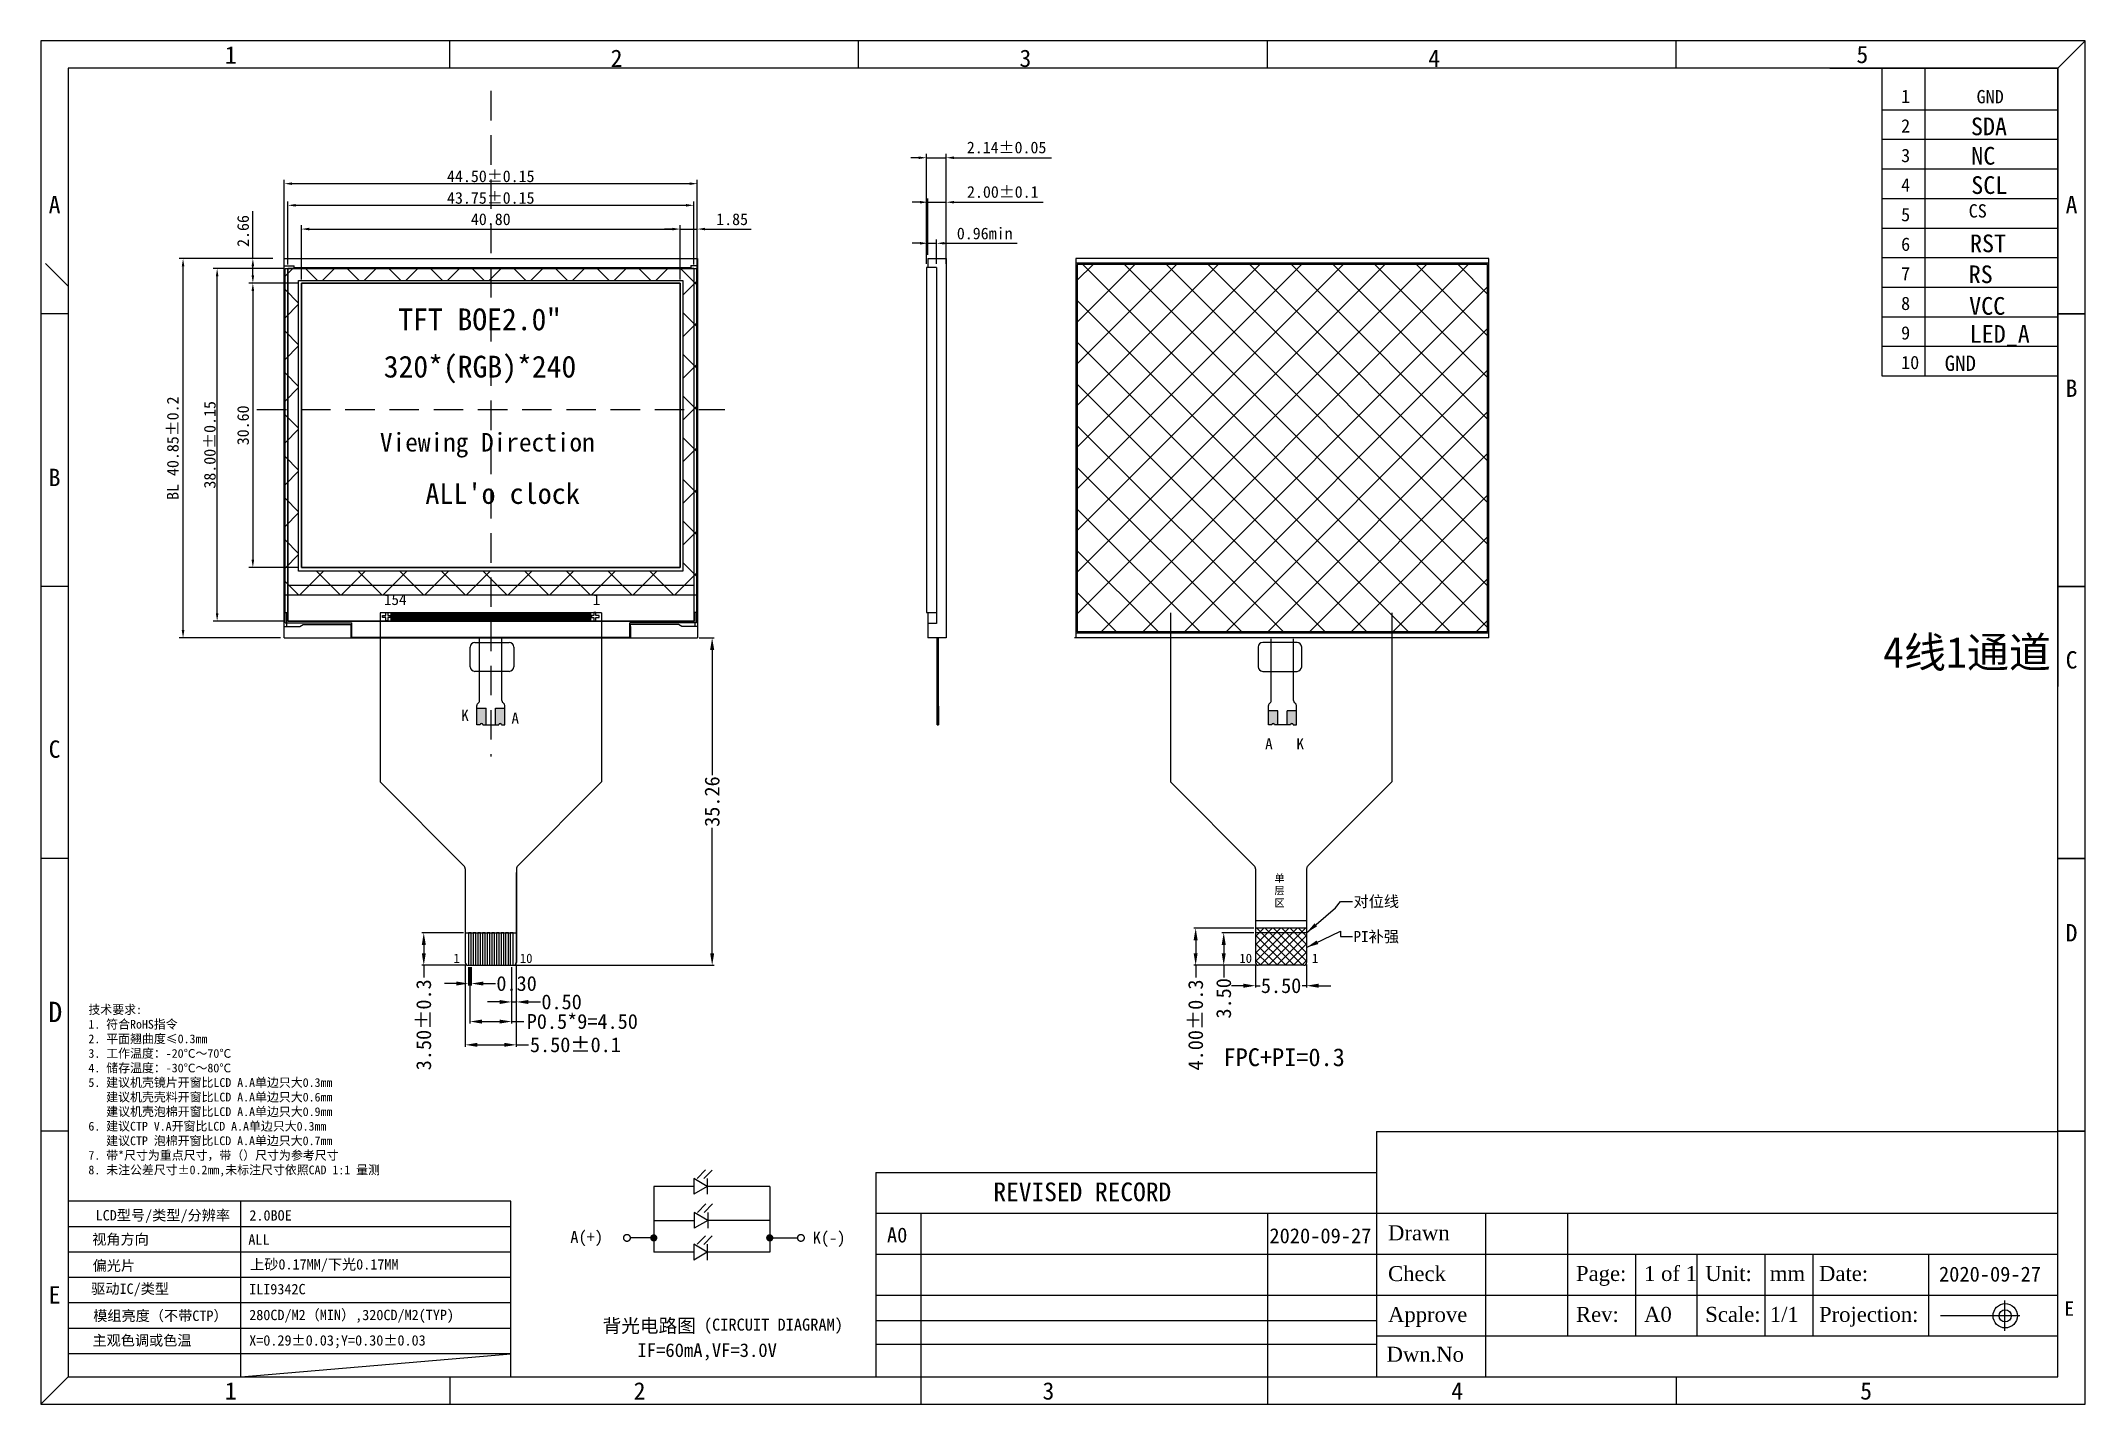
# Model space of a CAD drawing. Header units: millimetres. Extents: x 2493 to 3431, y 522 to 752.
# Drawn here: x 2854.1 to 3074.3, y 568.6 to 715.4 of the extents above; entities that cross this region are included whole.
import ezdxf
from ezdxf.enums import TextEntityAlignment as Align
from ezdxf.lldxf.tags import DXFTag

# ---------------------------------------------------------------- set-up
doc = ezdxf.new("R2010")
doc.units = ezdxf.units.MM
doc.header["$PDMODE"] = 98
doc.linetypes.add('HIDDEN2', pattern=[4.7625, 3.175, -1.5875])
for name, color, linetype in [('1', 7, 'Continuous'), ('dim', 3, 'Continuous'), ('DIM1', 3, 'Continuous'), ('dimension', 3, 'Continuous'), ('fpc', 2, 'Continuous'), ('LCD', 6, 'Continuous'), ('图框', 7, 'Continuous'), ('接口定义', 7, 'Continuous')]:
    doc.layers.add(name, color=color, linetype=linetype)
doc.styles.get("Standard").update_dxf_attribs({"font": ''})
doc.styles.add('宋', font='')
doc.styles.add('宋体', font='')
doc.styles.add('宋体2.5', font='', dxfattribs={"height": 1.5})
doc.styles.add('宋体_txtstyle_2.00_0_0', font='', dxfattribs={"height": 2})
doc.styles.add('样式 1', font='')
doc.styles.get('Standard').set_extended_font_data('SimSun')
doc.styles.get('宋').set_extended_font_data('SimSun')
doc.styles.get('宋体').set_extended_font_data('SimSun')
doc.styles.get('宋体2.5').set_extended_font_data('NSimSun')
doc.styles.get('宋体_txtstyle_2.00_0_0').set_extended_font_data('宋体')
doc.styles.get('样式 1').set_extended_font_data('楷体_GB2312')
tags = doc.linetypes.add('CENTER2', pattern=[28.575, 19.05, -3.175, 3.175, -3.175]).pattern_tags.tags
tags[10:11] = [DXFTag(74, 4), DXFTag(75, 0), DXFTag(340, '0'), DXFTag(46, 1.0), DXFTag(50, 0.0), DXFTag(44, 0.0), DXFTag(45, 0.0)]
tags[8:9] = [DXFTag(74, 4), DXFTag(75, 0), DXFTag(340, '0'), DXFTag(46, 1.0), DXFTag(50, 0.0), DXFTag(44, 0.0), DXFTag(45, 0.0)]
tags[6:7] = [DXFTag(74, 4), DXFTag(75, 0), DXFTag(340, '0'), DXFTag(46, 1.0), DXFTag(50, 0.0), DXFTag(44, 0.0), DXFTag(45, 0.0)]
tags[4:5] = [DXFTag(74, 4), DXFTag(75, 0), DXFTag(340, '0'), DXFTag(46, 1.0), DXFTag(50, 0.0), DXFTag(44, 0.0), DXFTag(45, 0.0)]
doc.dimstyles.new('GGG', dxfattribs={"dimtxt": 1.6, "dimasz": 1.3, "dimexe": 0.2, "dimexo": 0.2, "dimgap": 0.1, "dimtad": 0, "dimzin": 1, "dimdsep": 46, "dimtxsty": 'Standard', "dimcen": 0, "dimclrd": 1, "dimclre": 1, "dimclrt": 4, "dimadec": 0, "dimazin": 0, "dimtfac": 1, "dimtmove": 0, "dimatfit": 3, "dimfxl": 1, "dimlwd": -1, "dimlwe": 5, "dimarcsym": 0})
doc.dimstyles.new('ISO-25$0', dxfattribs={"dimscale": 0.7, "dimtxt": 1.8, "dimasz": 1.2, "dimexe": 0.6, "dimexo": 0.6, "dimgap": 0.6, "dimtad": 1, "dimzin": 1, "dimdsep": 46, "dimtxsty": 'Standard', "dimcen": 0.5, "dimclrd": 256, "dimclre": 256, "dimclrt": 256, "dimadec": 0, "dimazin": 0, "dimtp": 1.2, "dimtm": 1.2, "dimtfac": 1, "dimtmove": 0, "dimatfit": 3, "dimfxl": 1, "dimtolj": 1, "dimarcsym": 0})
doc.dimstyles.get("Standard").update_dxf_attribs({"dimtxt": 0.18, "dimasz": 0.18, "dimexe": 0.18, "dimexo": 0.0625, "dimgap": 0.09, "dimtad": 0, "dimtih": 1, "dimtoh": 1, "dimdec": 4, "dimzin": 0, "dimdsep": 46, "dimtxsty": 'Standard', "dimcen": 0.09, "dimadec": 0, "dimazin": 0, "dimtfac": 1, "dimtdec": 4, "dimtofl": 0, "dimtmove": 0, "dimatfit": 0, "dimfxl": 1, "dimtolj": 1, "dimtzin": 0, "dimarcsym": 0})

msp = doc.modelspace()

# ---------------------------------------------------------------- texts
at = {"color": 4, "style": '宋体2.5'}
for s, height, p in [('LCD型号/类型/分辨率', 1.118143, (2867.1981, 588.3358, 0.0005)), ('视角方向', 1.11814, (2862.6448, 585.743)), ('偏光片', 1.11814, (2861.9188, 582.9209)), ('驱动IC/类型', 1.11814, (2863.6748, 580.4292)), ('模组亮度（不带CTP）', 1.118143, (2866.9402, 577.5128)), ('主观色调或色温', 1.11814, (2864.9532, 574.8637))]:
    msp.add_text(s, height=height, dxfattribs=at).set_placement(p, align=Align.CENTER)
at = {"color": 4, "lineweight": 15, "style": '宋体'}
for s, height, p in [('A(+)', 1.29559, (2911.0996, 585.9132)), ('K(-)', 1.29559, (2937.2129, 585.8242)), ('背光电路图', 1.47226, (2914.5804, 576.2624)), ('(CIRCUIT DIAGRAM)', 1.295586, (2925.487, 576.4716))]:
    msp.add_text(s, height=height, dxfattribs=at).set_placement(p)
at = {"color": 1, "lineweight": 20, "insert": (3052.5235, 651.183), "char_height": 3.316833, "width": 19.772734, "attachment_point": 1}
msp.add_mtext('{\\fSimSun|b0|i0|c134|p2;4线1通道}', dxfattribs=at)
at = {"color": 4, "lineweight": 15, "insert": (2918.334, 575.1055), "char_height": 1.472256, "width": 36.954255, "attachment_point": 1, "style": '宋体'}
msp.add_mtext('IF=60mA,VF=3.0V', dxfattribs=at)
at = {"color": 4, "style": '宋体2.5'}
for tag, p, s in [('2.0BOE', (2876.5229, 588.3244), '1'), ('ALL', (2876.4134, 585.7306), ''), ('上砂0.17MM/下光0.17MM', (2876.6025, 583.0533), ''), ('ILI9342C', (2876.4943, 580.3851), ''), ('280CD/M2（MIN）,320CD/M2(TYP)', (2876.5037, 577.6), ''), ('X=0.29%%P0.03;Y=0.30%%P0.03', (2876.5037, 574.8638), '')]:
    msp.add_attdef(tag, p, s, height=1.1181, dxfattribs=at)
at = {"layer": '1', "color": 4, "style": '宋体'}
for s, p in [('1', (3054.4655, 708.6895)), ('2', (3054.4655, 705.5047)), ('3', (3054.4655, 702.3198)), ('4', (3054.4655, 699.1349)), ('5', (3054.4655, 695.95)), ('6', (3054.4655, 692.7652)), ('7', (3054.4655, 689.5803)), ('8', (3054.4655, 686.3954)), ('9', (3054.4655, 683.2105)), ('10', (3054.4655, 680.0256))]:
    msp.add_text(s, height=1.4352, dxfattribs=at).set_placement(p)
at = {"layer": '1', "color": 4, "width": 8.515294, "attachment_point": 1, "style": '宋体'}
for s, insert, char_height in [('{\\Ftxt|c0;GND}', (3062.5978, 710.0875), 1.435202), ('CS', (3061.7444, 697.7858), 1.4352)]:
    msp.add_mtext(s, dxfattribs=dict(at, insert=insert, char_height=char_height))
at = {"layer": '1', "color": 4, "attachment_point": 1, "style": '宋体_txtstyle_2.00_0_0'}
for s, insert, char_height in [('SDA', (3061.9874, 707.1213), 1.90544), ('NC', (3062.0208, 703.9543), 1.90544), ('SCL', (3062.0208, 700.7982), 1.90544), ('RST', (3061.8836, 694.5205), 1.90544), ('RS', (3061.7464, 691.193), 1.90544), ('VCC', (3061.796, 687.7845), 1.90544), ('LED_A', (3061.8489, 684.767), 1.90544), ('GND', (3059.1574, 681.488), 1.65403)]:
    msp.add_mtext(s, dxfattribs=dict(at, insert=insert, char_height=char_height))
at = {"layer": 'dim', "lineweight": 0, "insert": (2859.1807, 611.5055), "char_height": 0.941021, "width": 40.541211, "attachment_point": 1, "style": '宋'}
msp.add_mtext('{\\C0;技术要求: \\P1. 符合RoHS指令 \\P2. 平面翘曲度≤0.3mm \\P3. 工作温度：-20℃～70℃ \\P4. 储存温度：-30℃～80℃ \\P5. 建议机壳镜片开窗比LCD A.A单边只大0.3mm\\P   建议机壳壳料开窗比LCD A.A单边只大0.6mm\\P   建议机壳泡棉开窗比LCD A.A单边只大0.9mm\\P6. 建议CTP V.A开窗比LCD A.A单边只大0.3mm \\P   建议CTP 泡棉开窗比LCD A.A单边只大0.7mm \\P7. 带*尺寸为重点尺寸，带（）尺寸为参考尺寸 \\P8. 未注公差尺寸±0.2mm,未标注尺寸依照CAD 1:1 量测 }', dxfattribs=at)
at = {"layer": '图框', "attachment_point": 1}
for s, insert, char_height, width in [('1', (2873.88, 714.7966), 1.8696, 2.187968), ('2', (2915.4479, 714.4399), 1.8696, 2.187968), ('3', (2959.4861, 714.4399), 1.8696, 2.187968), ('4', (3003.5331, 714.4399), 1.8696, 2.187968), ('5', (3049.6527, 714.8522), 1.8696, 2.187968), ('A', (2854.9022, 698.6849), 1.8696, 0.696774), ('A', (3072.1921, 698.6849), 1.8696, 0.696774), ('B', (3072.1921, 678.9053), 1.8696, 0.696774), ('B', (2854.9022, 669.2953), 1.8696, 0.696774), ('C', (3072.1921, 649.6462), 1.8696, 0.696774), ('C', (2854.9022, 640.0362), 1.8696, 0.696774), ('D', (3072.1921, 620.2566), 1.8696, 0.696774), ('D', (2854.8702, 611.8941), 2.1995, 0.819734), ('E', (2854.9022, 581.257), 1.8696, 0.696774), ('E', (3072.0522, 579.63), 1.558, 0.580645), ('1', (2873.88, 570.9154), 1.8696, 2.187968), ('2', (2917.927, 570.9154), 1.8696, 2.187968), ('3', (2961.9652, 570.9154), 1.8696, 2.187968), ('4', (3006.0122, 570.9154), 1.8696, 2.187968), ('5', (3050.0592, 570.9154), 1.8696, 2.187968)]:
    msp.add_mtext(s, dxfattribs=dict(at, insert=insert, char_height=char_height, width=width))
at = {"layer": '图框', "color": 7, "insert": (2956.6766, 592.4242), "char_height": 2.01137, "width": 21.714264, "attachment_point": 1}
msp.add_mtext('\\pt6.21714;{\\fNSimSun|b0|i0|c134|p49;REVISED RECORD}', dxfattribs=at)
at = {"layer": '图框', "color": 1, "lineweight": 20, "attachment_point": 1}
for s, insert, char_height, width in [('A0', (2945.2114, 587.5791), 1.61499, 4.765815), ('{\\f@SimSun|b0|i0|c134|p2;2020-09-27}', (2986.4129, 587.4961), 1.614993, 9.831738), ('{\\f@SimSun|b0|i0|c134|p2;2020-09-27}', (3058.5474, 583.3654), 1.614993, 9.831738)]:
    msp.add_mtext(s, dxfattribs=dict(at, insert=insert, char_height=char_height, width=width))
at = {"layer": '图框', "lineweight": 20, "char_height": 1.614993, "width": 7.012797, "attachment_point": 1}
for s, insert in [('{\\fTimes New Roman|b0|i0|c238|p18;Drawn}', (2999.196, 587.8157)), ('{\\fTimes New Roman|b0|i0|c0|p18;Check}', (2999.196, 583.4227)), ('{\\fTimes New Roman|b0|i0|c0|p18;Page:}', (3019.4441, 583.4342)), ('{\\fTimes New Roman|b0|i0|c0|p18;1 of 1}', (3026.7787, 583.4342)), ('{\\fTimes New Roman|b0|i0|c0|p18;Unit:}', (3033.3667, 583.4342)), ('{\\fTimes New Roman|b0|i0|c0|p18;mm}', (3040.3235, 583.4342)), ('{\\fTimes New Roman|b0|i0|c0|p18;Date:}', (3045.6259, 583.4342)), ('{\\fTimes New Roman|b0|i0|c0|p18;Approve}', (2999.196, 579.0182)), ('{\\fTimes New Roman|b0|i0|c0|p18;Rev:}', (3019.4441, 579.0297)), ('{\\fTimes New Roman|b0|i0|c238|p18;\\C1;A\\fTimes New Roman|b0|i0|c186|p18;0}', (3026.7787, 579.0297)), ('{\\fTimes New Roman|b0|i0|c0|p18;Scale:}', (3033.3667, 579.0297)), ('{\\fTimes New Roman|b0|i0|c0|p18;1/1}', (3040.3235, 579.0297)), ('{\\fTimes New Roman|b0|i0|c0|p18;Projection:}', (3045.6259, 579.0297)), ('{\\fTimes New Roman|b0|i0|c0|p18;Dwn.No}', (2999.0342, 574.7317))]:
    msp.add_mtext(s, dxfattribs=dict(at, insert=insert))

# ---------------------------------------------------------------- blocks, each defined once
blk = doc.blocks.new('*D17')
at = {"layer": 'Defpoints', "color": 0, "transparency": 16777216}
for p in [(2869.38, 691.93), (2879.48, 691.93), (2880.28, 651.08)]:
    blk.add_point(p, dxfattribs=at)
at = {"layer": 'DIM1', "lineweight": -2, "transparency": 16777216}
for p, q in [((2879.06, 691.93), (2868.96, 691.93)), ((2869.38, 651.92), (2869.38, 691.09)), ((2879.86, 651.08), (2868.96, 651.08))]:
    blk.add_line(p, q, dxfattribs=at)
at = {"layer": 'DIM1', "transparency": 16777216}
for points in [[(2869.24, 691.09), (2869.52, 691.09), (2869.38, 691.93)], [(2869.24, 651.92), (2869.52, 651.92), (2869.38, 651.08)]]:
    blk.add_solid(points, dxfattribs=at)
at = {"layer": 'DIM1', "transparency": 16777216, "insert": (2868.28, 671.51), "char_height": 1.26, "attachment_point": 5, "rotation": 90}
blk.add_mtext('\\A1;BL 40.85%%P0.2', dxfattribs=at)
blk = doc.blocks.new('*D16')
at = {"layer": 'Defpoints', "color": 0, "transparency": 16777216}
for p in [(2924.78, 700), (2880.28, 690.01), (2924.78, 690.01)]:
    blk.add_point(p, dxfattribs=at)
at = {"layer": 'DIM1', "lineweight": -2, "transparency": 16777216}
for p, q in [((2880.28, 690.43), (2880.28, 700.42)), ((2924.78, 690.43), (2924.78, 700.42)), ((2881.12, 700), (2923.94, 700))]:
    blk.add_line(p, q, dxfattribs=at)
at = {"layer": 'DIM1', "transparency": 16777216}
for points in [[(2881.12, 700.14), (2881.12, 699.86), (2880.28, 700)], [(2923.94, 700.14), (2923.94, 699.86), (2924.78, 700)]]:
    blk.add_solid(points, dxfattribs=at)
at = {"layer": 'DIM1', "transparency": 16777216, "insert": (2902.53, 700.79), "char_height": 1.26, "attachment_point": 5}
blk.add_mtext('\\A1;44.50±0.15', dxfattribs=at)
blk = doc.blocks.new('asdfsdfgdg')
at = {"color": 1}
for p, q in [((2825.55, 30.12), (2781.8, 30.12)), ((2781.8, 30.12), (2781.8, -7.88)), ((2825.55, 30.12), (2825.55, -7.88)), ((2781.8, -7.88), (2825.55, -7.88))]:
    blk.add_line(p, q, dxfattribs=at)
blk.add_lwpolyline([(2783.28, -2.08), (2824.08, -2.08), (2824.08, 28.52), (2783.28, 28.52)], close=True, dxfattribs=at)
blk = doc.blocks.new('*U2')
at = {"color": 1}
blk.add_lwpolyline([(-0.035, 0.4), (0.035, 0.4), (0.035, -0.4), (-0.035, -0.4)], close=True, dxfattribs=at)
blk = doc.blocks.new('*U3')
at = {"color": 0, "linetype": 'ByBlock', "lineweight": -2, "transparency": 16777216}
for p in [(0, 0), (0.14, 0), (0.28, 0), (0.42, 0), (0.56, 0), (0.7, 0), (0.84, 0), (0.98, 0), (1.12, 0), (1.26, 0), (1.4, 0), (1.54, 0), (1.68, 0), (1.82, 0), (1.96, 0), (2.1, 0), (2.24, 0), (2.38, 0), (2.52, 0), (2.66, 0), (2.8, 0), (2.94, 0), (3.08, 0), (3.22, 0), (3.36, 0), (3.5, 0), (3.64, 0), (3.78, 0), (3.92, 0), (4.06, 0), (4.2, 0), (4.34, 0), (4.48, 0), (4.62, 0), (4.76, 0), (4.9, 0), (5.04, 0), (5.18, 0), (5.32, 0), (5.46, 0), (5.6, 0), (5.74, 0), (5.88, 0), (6.02, 0), (6.16, 0), (6.3, 0), (6.44, 0), (6.58, 0), (6.72, 0), (6.86, 0), (7, 0), (7.14, 0), (7.28, 0), (7.42, 0), (7.56, 0), (7.7, 0), (7.84, 0), (7.98, 0), (8.12, 0), (8.26, 0), (8.4, 0), (8.54, 0), (8.68, 0), (8.82, 0), (8.96, 0), (9.1, 0), (9.24, 0), (9.38, 0), (9.52, 0), (9.66, 0), (9.8, 0), (9.94, 0), (10.08, 0), (10.22, 0), (10.36, 0), (10.5, 0), (10.64, 0), (10.78, 0), (10.92, 0), (11.06, 0), (11.2, 0), (11.34, 0), (11.48, 0), (11.62, 0), (11.76, 0), (11.9, 0), (12.04, 0), (12.18, 0), (12.32, 0), (12.46, 0), (12.6, 0), (12.74, 0), (12.88, 0), (13.02, 0), (13.16, 0), (13.3, 0), (13.44, 0), (13.58, 0), (13.72, 0), (13.86, 0), (14, 0), (14.14, 0), (14.28, 0), (14.42, 0), (14.56, 0), (14.7, 0), (14.84, 0), (14.98, 0), (15.12, 0), (15.26, 0), (15.4, 0), (15.54, 0), (15.68, 0), (15.82, 0), (15.96, 0), (16.1, 0), (16.24, 0), (16.38, 0), (16.52, 0), (16.66, 0), (16.8, 0), (16.94, 0), (17.08, 0), (17.22, 0), (17.36, 0), (17.5, 0), (17.64, 0), (17.78, 0), (17.92, 0), (18.06, 0), (18.2, 0), (18.34, 0), (18.48, 0), (18.62, 0), (18.76, 0), (18.9, 0), (19.04, 0), (19.18, 0), (19.32, 0), (19.46, 0), (19.6, 0), (19.74, 0), (19.88, 0), (20.02, 0), (20.16, 0), (20.3, 0), (20.44, 0), (20.58, 0), (20.72, 0), (20.86, 0), (21, 0), (21.14, 0), (21.28, 0), (21.42, 0)]:
    blk.add_blockref('*U2', p, dxfattribs=at)
blk = doc.blocks.new('*U1')
at = {"color": 1}
for points in [[(2832.09, 582.38), (2832.09, 582.16), (2831.84, 582.16), (2831.84, 581.82), (2831.62, 581.82), (2831.62, 582.16), (2831.28, 582.16), (2831.28, 582.38), (2831.62, 582.38), (2831.62, 582.72), (2831.84, 582.72), (2831.84, 582.38)], [(2853.78, 582.38), (2853.78, 582.16), (2854.04, 582.16), (2854.04, 581.82), (2854.26, 581.82), (2854.26, 582.16), (2854.6, 582.16), (2854.6, 582.38), (2854.26, 582.38), (2854.26, 582.72), (2854.04, 582.72), (2854.04, 582.38)]]:
    blk.add_lwpolyline(points, close=True, dxfattribs=at)
blk.add_blockref('*U3', (2832.23, 582.27), dxfattribs=at)
blk = doc.blocks.new('ADF')
at = {"color": 1}
for p, q in [((2615.16, 787.35), (2615.16, 753.25)), ((2615.16, 753.25), (2658.91, 753.25))]:
    blk.add_line(p, q, dxfattribs=at)
for points in [[(2615.16, 787.35), (2658.91, 787.35), (2658.91, 749.35), (2615.16, 749.35)], [(2616.64, 785.75), (2657.44, 785.75), (2657.44, 755.15), (2616.64, 755.15)]]:
    blk.add_lwpolyline(points, close=True, dxfattribs=at)
at = {"layer": 'LCD', "color": 1, "linetype": 'HIDDEN2'}
for p, q in [((2637.04, 806.46), (2637.04, 734.77)), ((2611.84, 772.16), (2662.24, 772.16))]:
    blk.add_line(p, q, dxfattribs=at)
at = {"color": 1}
blk.add_blockref('*U1', (-205.9, 167.59), dxfattribs=at)
at = {"layer": 'dim', "color": 2, "char_height": 1.2, "width": 15.3926, "attachment_point": 1}
for s, insert in [('154', (2625.52, 752.3)), ('1', (2648.02, 752.3))]:
    blk.add_mtext(s, dxfattribs=dict(at, insert=insert))
at = {"layer": 'LCD', "color": 1, "style": '样式 1'}
for s, height, p in [('TFT BOE2.0"', 2.3455, (2627.07, 780.69)), ('320*(RGB)*240', 2.3455, (2625.5, 775.6)), ('Viewing Direction', 2.0014, (2625.09, 767.63)), ("ALL'o clock", 2.2238, (2629.99, 761.99))]:
    blk.add_text(s, height=height, dxfattribs=at).set_placement(p)
blk = doc.blocks.new('*D20')
at = {"layer": 'Defpoints', "color": 0, "transparency": 16777216}
for p in [(2922.93, 695.11), (2882.13, 689.27), (2922.93, 689.27)]:
    blk.add_point(p, dxfattribs=at)
at = {"layer": 'DIM1', "lineweight": -2, "transparency": 16777216}
for p, q in [((2882.13, 689.69), (2882.13, 695.53)), ((2882.97, 695.11), (2922.09, 695.11)), ((2922.93, 689.69), (2922.93, 695.53))]:
    blk.add_line(p, q, dxfattribs=at)
at = {"layer": 'DIM1', "transparency": 16777216}
for points in [[(2882.97, 695.25), (2882.97, 694.97), (2882.13, 695.11)], [(2922.09, 695.25), (2922.09, 694.97), (2922.93, 695.11)]]:
    blk.add_solid(points, dxfattribs=at)
at = {"layer": 'DIM1', "transparency": 16777216, "insert": (2902.53, 696.16), "char_height": 1.26, "attachment_point": 5}
blk.add_mtext('\\A1;40.80', dxfattribs=at)
blk = doc.blocks.new('*D21')
at = {"layer": 'Defpoints', "color": 0, "transparency": 16777216}
for p in [(2924.41, 697.67), (2880.66, 690.87), (2924.41, 690.87)]:
    blk.add_point(p, dxfattribs=at)
at = {"layer": 'DIM1', "lineweight": -2, "transparency": 16777216}
for p, q in [((2880.66, 691.29), (2880.66, 698.09)), ((2881.5, 697.67), (2923.57, 697.67)), ((2924.41, 691.29), (2924.41, 698.09))]:
    blk.add_line(p, q, dxfattribs=at)
at = {"layer": 'DIM1', "transparency": 16777216}
for points in [[(2881.5, 697.81), (2881.5, 697.53), (2880.66, 697.67)], [(2923.57, 697.81), (2923.57, 697.53), (2924.41, 697.67)]]:
    blk.add_solid(points, dxfattribs=at)
at = {"layer": 'DIM1', "transparency": 16777216, "insert": (2902.53, 698.46), "char_height": 1.26, "attachment_point": 5}
blk.add_mtext('\\A1;43.75±0.15', dxfattribs=at)
blk = doc.blocks.new('*D22')
at = {"layer": 'Defpoints', "color": 0, "transparency": 16777216}
for p in [(2882.13, 689.27), (2876.9, 658.67), (2882.13, 658.67)]:
    blk.add_point(p, dxfattribs=at)
at = {"layer": 'DIM1', "lineweight": -2, "transparency": 16777216}
for p, q in [((2881.71, 689.27), (2876.48, 689.27)), ((2876.9, 688.43), (2876.9, 659.51)), ((2881.71, 658.67), (2876.48, 658.67))]:
    blk.add_line(p, q, dxfattribs=at)
at = {"layer": 'DIM1', "transparency": 16777216}
for points in [[(2876.76, 688.43), (2877.04, 688.43), (2876.9, 689.27)], [(2876.76, 659.51), (2877.04, 659.51), (2876.9, 658.67)]]:
    blk.add_solid(points, dxfattribs=at)
at = {"layer": 'DIM1', "transparency": 16777216, "insert": (2875.85, 673.97), "char_height": 1.26, "attachment_point": 5, "rotation": 90}
blk.add_mtext('\\A1;30.60', dxfattribs=at)
blk = doc.blocks.new('*D23')
at = {"layer": 'Defpoints', "color": 0, "transparency": 16777216}
for p in [(2873.05, 690.87), (2880.66, 690.87), (2880.66, 652.87)]:
    blk.add_point(p, dxfattribs=at)
at = {"layer": 'DIM1', "lineweight": -2, "transparency": 16777216}
for p, q in [((2880.24, 690.87), (2872.63, 690.87)), ((2873.05, 653.71), (2873.05, 690.03)), ((2880.24, 652.87), (2872.63, 652.87))]:
    blk.add_line(p, q, dxfattribs=at)
at = {"layer": 'DIM1', "transparency": 16777216}
for points in [[(2872.91, 690.03), (2873.19, 690.03), (2873.05, 690.87)], [(2872.91, 653.71), (2873.19, 653.71), (2873.05, 652.87)]]:
    blk.add_solid(points, dxfattribs=at)
at = {"layer": 'DIM1', "transparency": 16777216, "insert": (2872.27, 671.87), "char_height": 1.26, "attachment_point": 5, "rotation": 90}
blk.add_mtext('\\A1;38.00±0.15', dxfattribs=at)
blk = doc.blocks.new('*D24')
at = {"layer": 'Defpoints', "color": 0, "transparency": 16777216}
for p in [(2876.9, 691.93), (2876.9, 691.93), (2876.9, 689.27)]:
    blk.add_point(p, dxfattribs=at)
at = {"layer": 'DIM1', "lineweight": -2, "transparency": 16777216}
for p, q in [((2876.9, 691.93), (2876.9, 697.03)), ((2876.9, 690.11), (2876.9, 691.09))]:
    blk.add_line(p, q, dxfattribs=at)
at = {"layer": 'DIM1', "transparency": 16777216}
for points in [[(2876.76, 691.09), (2877.04, 691.09), (2876.9, 691.93)], [(2876.76, 690.11), (2877.04, 690.11), (2876.9, 689.27)]]:
    blk.add_solid(points, dxfattribs=at)
at = {"layer": 'DIM1', "transparency": 16777216, "insert": (2875.85, 694.9), "char_height": 1.26, "attachment_point": 5, "rotation": 90}
blk.add_mtext('\\A1;2.66', dxfattribs=at)
blk = doc.blocks.new('*D25')
at = {"layer": 'Defpoints', "color": 0, "transparency": 16777216}
for p in [(2922.93, 695.11), (2924.78, 695.11), (2924.78, 695.11)]:
    blk.add_point(p, dxfattribs=at)
at = {"layer": 'DIM1', "lineweight": -2, "transparency": 16777216}
for p, q in [((2922.09, 695.11), (2921.25, 695.11)), ((2922.93, 695.11), (2924.78, 695.11)), ((2925.62, 695.11), (2930.59, 695.11))]:
    blk.add_line(p, q, dxfattribs=at)
at = {"layer": 'DIM1', "transparency": 16777216}
for points in [[(2922.09, 695.25), (2922.09, 694.97), (2922.93, 695.11)], [(2925.62, 695.25), (2925.62, 694.97), (2924.78, 695.11)]]:
    blk.add_solid(points, dxfattribs=at)
at = {"layer": 'DIM1', "transparency": 16777216, "insert": (2928.53, 696.16), "char_height": 1.26, "attachment_point": 5}
blk.add_mtext('\\A1;1.85', dxfattribs=at)
blk = doc.blocks.new('*D30')
at = {"layer": 'Defpoints', "color": 0, "ltscale": 0.5, "transparency": 16777216}
for p in [(2900.13, 615.82), (2900.43, 615.82), (2900.43, 613.85)]:
    blk.add_point(p, dxfattribs=at)
at = {"layer": 'dimension', "color": 1, "lineweight": 5, "ltscale": 0.5, "transparency": 16777216}
for p, q in [((2900.13, 615.62), (2900.13, 613.65)), ((2900.43, 615.62), (2900.43, 613.65))]:
    blk.add_line(p, q, dxfattribs=at)
at = {"layer": 'dimension', "color": 1, "ltscale": 0.5, "transparency": 16777216}
for p, q in [((2898.83, 613.85), (2897.53, 613.85)), ((2900.13, 613.85), (2900.43, 613.85)), ((2901.73, 613.85), (2903.03, 613.85))]:
    blk.add_line(p, q, dxfattribs=at)
for points in [[(2898.83, 614.07), (2898.83, 613.64), (2900.13, 613.85)], [(2901.73, 614.07), (2901.73, 613.64), (2900.43, 613.85)]]:
    blk.add_solid(points, dxfattribs=at)
at = {"layer": 'dimension', "color": 4, "ltscale": 0.5, "transparency": 16777216, "insert": (2905.31, 613.85), "char_height": 1.6, "attachment_point": 5}
blk.add_mtext('0.30', dxfattribs=at)
blk = doc.blocks.new('*D31')
at = {"layer": 'Defpoints', "color": 0, "ltscale": 0.5, "transparency": 16777216}
for p in [(2900.28, 615.82), (2904.78, 615.82), (2904.78, 609.76)]:
    blk.add_point(p, dxfattribs=at)
at = {"layer": 'dimension', "color": 1, "lineweight": 5, "ltscale": 0.5, "transparency": 16777216}
for p, q in [((2900.28, 615.62), (2900.28, 609.56)), ((2904.78, 615.62), (2904.78, 609.56))]:
    blk.add_line(p, q, dxfattribs=at)
at = {"layer": 'dimension', "color": 1, "ltscale": 0.5, "transparency": 16777216}
for p, q in [((2901.58, 609.76), (2903.48, 609.76)), ((2904.78, 609.76), (2906.08, 609.76))]:
    blk.add_line(p, q, dxfattribs=at)
for points in [[(2901.58, 609.97), (2901.58, 609.54), (2900.28, 609.76)], [(2903.48, 609.97), (2903.48, 609.54), (2904.78, 609.76)]]:
    blk.add_solid(points, dxfattribs=at)
at = {"layer": 'dimension', "color": 4, "ltscale": 0.5, "transparency": 16777216, "insert": (2912.39, 609.76), "char_height": 1.6, "attachment_point": 5}
blk.add_mtext('P0.5*9=4.50', dxfattribs=at)
blk = doc.blocks.new('*D32')
at = {"layer": 'Defpoints', "color": 0, "ltscale": 0.5, "transparency": 16777216}
for p in [(2899.78, 616.12), (2905.28, 616.12), (2905.28, 607.25)]:
    blk.add_point(p, dxfattribs=at)
at = {"layer": 'dimension', "color": 1, "lineweight": 5, "ltscale": 0.5, "transparency": 16777216}
for p, q in [((2899.78, 615.92), (2899.78, 607.05)), ((2905.28, 615.92), (2905.28, 607.05))]:
    blk.add_line(p, q, dxfattribs=at)
at = {"layer": 'dimension', "color": 1, "ltscale": 0.5, "transparency": 16777216}
for p, q in [((2901.08, 607.25), (2903.98, 607.25)), ((2905.28, 607.25), (2906.58, 607.25))]:
    blk.add_line(p, q, dxfattribs=at)
for points in [[(2901.08, 607.47), (2901.08, 607.04), (2899.78, 607.25)], [(2903.98, 607.47), (2903.98, 607.04), (2905.28, 607.25)]]:
    blk.add_solid(points, dxfattribs=at)
at = {"layer": 'dimension', "color": 4, "ltscale": 0.5, "transparency": 16777216, "insert": (2911.65, 607.25), "char_height": 1.6, "attachment_point": 5}
blk.add_mtext('5.50%%P0.1', dxfattribs=at)
blk = doc.blocks.new('*D26')
at = {"layer": 'Defpoints', "color": 0, "ltscale": 0.5, "transparency": 16777216}
for p in [(2904.78, 615.82), (2905.28, 616.12), (2905.28, 611.87)]:
    blk.add_point(p, dxfattribs=at)
at = {"layer": 'dimension', "color": 1, "lineweight": 5, "ltscale": 0.5, "transparency": 16777216}
for p, q in [((2904.78, 615.62), (2904.78, 611.67)), ((2905.28, 615.92), (2905.28, 611.67))]:
    blk.add_line(p, q, dxfattribs=at)
at = {"layer": 'dimension', "color": 1, "ltscale": 0.5, "transparency": 16777216}
for p, q in [((2903.48, 611.87), (2902.18, 611.87)), ((2904.78, 611.87), (2905.28, 611.87)), ((2906.58, 611.87), (2907.88, 611.87))]:
    blk.add_line(p, q, dxfattribs=at)
for points in [[(2903.48, 612.08), (2903.48, 611.65), (2904.78, 611.87)], [(2906.58, 612.08), (2906.58, 611.65), (2905.28, 611.87)]]:
    blk.add_solid(points, dxfattribs=at)
at = {"layer": 'dimension', "color": 4, "ltscale": 0.5, "transparency": 16777216, "insert": (2910.16, 611.87), "char_height": 1.6, "attachment_point": 5}
blk.add_mtext('0.50', dxfattribs=at)
blk = doc.blocks.new('*D33')
at = {"layer": 'Defpoints', "color": 0, "ltscale": 0.5, "transparency": 16777216}
for p in [(2899.78, 619.32), (2895.31, 615.82), (2900.08, 615.82)]:
    blk.add_point(p, dxfattribs=at)
at = {"layer": 'dimension', "color": 1, "lineweight": 5, "ltscale": 0.5, "transparency": 16777216}
for p, q in [((2899.58, 619.32), (2895.11, 619.32)), ((2899.88, 615.82), (2895.11, 615.82))]:
    blk.add_line(p, q, dxfattribs=at)
at = {"layer": 'dimension', "color": 1, "ltscale": 0.5, "transparency": 16777216}
for p, q in [((2895.31, 618.02), (2895.31, 617.12)), ((2895.31, 615.82), (2895.31, 614.52))]:
    blk.add_line(p, q, dxfattribs=at)
for points in [[(2895.1, 618.02), (2895.53, 618.02), (2895.31, 619.32)], [(2895.1, 617.12), (2895.53, 617.12), (2895.31, 615.82)]]:
    blk.add_solid(points, dxfattribs=at)
at = {"layer": 'dimension', "color": 4, "ltscale": 0.5, "transparency": 16777216, "insert": (2895.31, 609.41), "char_height": 1.6, "attachment_point": 5, "rotation": 90}
blk.add_mtext('3.50%%P0.3', dxfattribs=at)
blk = doc.blocks.new('*D34')
at = {"layer": 'Defpoints', "color": 0, "ltscale": 0.5, "transparency": 16777216}
for p in [(2924.78, 651.08), (2926.38, 651.08), (2904.63, 615.82)]:
    blk.add_point(p, dxfattribs=at)
at = {"layer": 'dimension', "color": 1, "lineweight": 5, "ltscale": 0.5, "transparency": 16777216}
for p, q in [((2924.98, 651.08), (2926.58, 651.08)), ((2904.83, 615.82), (2926.58, 615.82))]:
    blk.add_line(p, q, dxfattribs=at)
at = {"layer": 'dimension', "color": 1, "ltscale": 0.5, "transparency": 16777216}
for p, q in [((2926.38, 649.78), (2926.38, 636.29)), ((2926.38, 617.12), (2926.38, 630.62))]:
    blk.add_line(p, q, dxfattribs=at)
for points in [[(2926.16, 649.78), (2926.6, 649.78), (2926.38, 651.08)], [(2926.16, 617.12), (2926.6, 617.12), (2926.38, 615.82)]]:
    blk.add_solid(points, dxfattribs=at)
at = {"layer": 'dimension', "color": 4, "ltscale": 0.5, "transparency": 16777216, "insert": (2926.38, 633.45), "char_height": 1.6, "attachment_point": 5, "rotation": 90}
blk.add_mtext('35.26', dxfattribs=at)
blk = doc.blocks.new('*D27')
at = {"layer": 'Defpoints', "color": 0, "ltscale": 0.5, "transparency": 16777216}
for p in [(2984.92, 619.82), (2978.47, 615.82), (2985.22, 615.82)]:
    blk.add_point(p, dxfattribs=at)
at = {"layer": 'dimension', "color": 1, "lineweight": 5, "ltscale": 0.5, "transparency": 16777216}
for p, q in [((2984.72, 619.82), (2978.27, 619.82)), ((2985.02, 615.82), (2978.27, 615.82))]:
    blk.add_line(p, q, dxfattribs=at)
at = {"layer": 'dimension', "color": 1, "ltscale": 0.5, "transparency": 16777216}
for p, q in [((2978.47, 618.52), (2978.47, 617.12)), ((2978.47, 615.82), (2978.47, 614.52))]:
    blk.add_line(p, q, dxfattribs=at)
for points in [[(2978.25, 618.52), (2978.68, 618.52), (2978.47, 619.82)], [(2978.25, 617.12), (2978.68, 617.12), (2978.47, 615.82)]]:
    blk.add_solid(points, dxfattribs=at)
at = {"layer": 'dimension', "color": 4, "ltscale": 0.5, "transparency": 16777216, "insert": (2978.47, 609.39), "char_height": 1.6, "attachment_point": 5, "rotation": 90}
blk.add_mtext('4.00%%P0.3', dxfattribs=at)
blk = doc.blocks.new('*D28')
at = {"layer": 'Defpoints', "color": 0, "ltscale": 0.5, "transparency": 16777216}
for p in [(2984.92, 616.12), (2990.42, 616.12), (2990.42, 613.62)]:
    blk.add_point(p, dxfattribs=at)
at = {"layer": 'dimension', "color": 1, "lineweight": 5, "ltscale": 0.5, "transparency": 16777216}
for p, q in [((2984.92, 615.92), (2984.92, 613.42)), ((2990.42, 615.92), (2990.42, 613.42))]:
    blk.add_line(p, q, dxfattribs=at)
at = {"layer": 'dimension', "color": 1, "ltscale": 0.5, "transparency": 16777216}
for p, q in [((2983.62, 613.62), (2982.32, 613.62)), ((2984.92, 613.62), (2985.4, 613.62)), ((2990.42, 613.62), (2989.93, 613.62)), ((2991.72, 613.62), (2993.02, 613.62))]:
    blk.add_line(p, q, dxfattribs=at)
for points in [[(2983.62, 613.84), (2983.62, 613.4), (2984.92, 613.62)], [(2991.72, 613.84), (2991.72, 613.4), (2990.42, 613.62)]]:
    blk.add_solid(points, dxfattribs=at)
at = {"layer": 'dimension', "color": 4, "ltscale": 0.5, "transparency": 16777216, "insert": (2987.67, 613.62), "char_height": 1.6, "attachment_point": 5}
blk.add_mtext('5.50', dxfattribs=at)
blk = doc.blocks.new('*D29')
at = {"layer": 'Defpoints', "color": 0, "ltscale": 0.5, "transparency": 16777216}
for p in [(2984.92, 619.32), (2981.49, 615.82), (2985.22, 615.82)]:
    blk.add_point(p, dxfattribs=at)
at = {"layer": 'dimension', "color": 1, "lineweight": 5, "ltscale": 0.5, "transparency": 16777216}
for p, q in [((2984.72, 619.32), (2981.29, 619.32)), ((2985.02, 615.82), (2981.29, 615.82))]:
    blk.add_line(p, q, dxfattribs=at)
at = {"layer": 'dimension', "color": 1, "ltscale": 0.5, "transparency": 16777216}
for p, q in [((2981.49, 618.02), (2981.49, 617.12)), ((2981.49, 615.82), (2981.49, 614.52))]:
    blk.add_line(p, q, dxfattribs=at)
for points in [[(2981.27, 618.02), (2981.71, 618.02), (2981.49, 619.32)], [(2981.27, 617.12), (2981.71, 617.12), (2981.49, 615.82)]]:
    blk.add_solid(points, dxfattribs=at)
at = {"layer": 'dimension', "color": 4, "ltscale": 0.5, "transparency": 16777216, "insert": (2981.49, 612.26), "char_height": 1.6, "attachment_point": 5, "rotation": 90}
blk.add_mtext('3.50', dxfattribs=at)
blk = doc.blocks.new('*D18')
at = {"layer": 'Defpoints', "color": 0, "transparency": 16777216}
for p in [(2951.6, 698), (2949.6, 691.93), (2951.6, 691.93)]:
    blk.add_point(p, dxfattribs=at)
at = {"layer": 'DIM1', "lineweight": -2, "transparency": 16777216}
for p, q in [((2949.6, 692.35), (2949.6, 698.42)), ((2951.6, 692.35), (2951.6, 698.42)), ((2948.76, 698), (2947.92, 698)), ((2949.6, 698), (2951.6, 698)), ((2952.44, 698), (2962.03, 698))]:
    blk.add_line(p, q, dxfattribs=at)
at = {"layer": 'DIM1', "transparency": 16777216}
for points in [[(2948.76, 698.14), (2948.76, 697.86), (2949.6, 698)], [(2952.44, 698.14), (2952.44, 697.86), (2951.6, 698)]]:
    blk.add_solid(points, dxfattribs=at)
at = {"layer": 'DIM1', "transparency": 16777216, "insert": (2957.69, 699.1), "char_height": 1.26, "attachment_point": 5}
blk.add_mtext('\\A1;2.00%%P0.1', dxfattribs=at)
blk = doc.blocks.new('*D15')
at = {"layer": 'Defpoints', "color": 0, "transparency": 16777216}
for p in [(2949.6, 691.93), (2950.56, 693.58), (2950.56, 690.95)]:
    blk.add_point(p, dxfattribs=at)
at = {"layer": 'DIM1', "lineweight": -2, "transparency": 16777216}
for p, q in [((2949.6, 692.35), (2949.6, 694)), ((2950.56, 691.37), (2950.56, 694)), ((2948.76, 693.58), (2947.92, 693.58)), ((2949.6, 693.58), (2950.56, 693.58)), ((2951.4, 693.58), (2959.24, 693.58))]:
    blk.add_line(p, q, dxfattribs=at)
at = {"layer": 'DIM1', "transparency": 16777216}
for points in [[(2948.76, 693.72), (2948.76, 693.44), (2949.6, 693.58)], [(2951.4, 693.72), (2951.4, 693.44), (2950.56, 693.58)]]:
    blk.add_solid(points, dxfattribs=at)
at = {"layer": 'DIM1', "transparency": 16777216, "insert": (2955.74, 694.63), "char_height": 1.26, "attachment_point": 5}
blk.add_mtext('\\A1;0.96min', dxfattribs=at)
blk = doc.blocks.new('*D35')
at = {"layer": 'Defpoints', "color": 0}
for p in [(2951.6, 702.79), (2949.46, 690.95), (2951.6, 690.95)]:
    blk.add_point(p, dxfattribs=at)
at = {"layer": 'DIM1', "lineweight": -2}
for p, q in [((2948.62, 702.79), (2947.78, 702.79)), ((2949.46, 691.37), (2949.46, 703.21)), ((2949.46, 702.79), (2951.6, 702.79)), ((2951.6, 691.37), (2951.6, 703.21)), ((2952.44, 702.79), (2962.92, 702.79))]:
    blk.add_line(p, q, dxfattribs=at)
at = {"layer": 'DIM1'}
for points in [[(2948.62, 702.93), (2948.62, 702.65), (2949.46, 702.79)], [(2952.44, 702.93), (2952.44, 702.65), (2951.6, 702.79)]]:
    blk.add_solid(points, dxfattribs=at)
at = {"layer": 'DIM1', "insert": (2958.1, 703.89), "char_height": 1.26, "attachment_point": 5}
blk.add_mtext('\\A1;2.14±0.05', dxfattribs=at)
blk = doc.blocks.new('6345')
h = blk.add_hatch()
h.set_pattern_fill('ANSI37', color=6, style=0)
h.set_pattern_definition([(45, (353.9427, 664.613), (-2.245064, 2.245064), []), (135, (353.9427, 664.613), (-2.245064, -2.245064), [])])
h.paths.add_polyline_path([(2924.703, 655.664), (2924.703, 690.874), (2880.363, 690.874), (2880.363, 655.664)])
h.paths.add_polyline_path([(2881.833, 658.264), (2881.833, 689.584), (2923.233, 689.584), (2923.233, 658.264)], flags=16)
h = blk.add_hatch(color=2)
h.paths.add_polyline_path([(2902.033, 643.524), (2901.033, 643.524), (2901.033, 641.724), (2901.383, 641.724, -1), (2901.683, 641.724), (2902.033, 641.724)])
h.paths.add_polyline_path([(2904.033, 643.524), (2903.033, 643.524), (2903.033, 641.724), (2903.383, 641.724, -1), (2903.683, 641.724), (2904.033, 641.724)])
for p, q in [((2880.283, 651.084), (2880.283, 691.934)), ((2880.283, 691.934), (2924.783, 691.934)), ((2924.783, 691.934), (2924.783, 651.084)), ((2880.283, 691.165), (2881.358, 691.165)), ((2881.358, 690.954), (2881.358, 691.165)), ((2881.358, 690.954), (2924.083, 690.954)), ((2924.083, 691.175), (2924.083, 690.954)), ((2924.083, 691.175), (2924.783, 691.175)), ((2880.283, 653.814), (2880.563, 653.814)), ((2880.283, 652.314), (2881.951, 652.314)), ((2880.563, 652.314), (2880.563, 653.814)), ((2881.951, 652.314), (2882.325, 652.514)), ((2882.325, 652.514), (2887.483, 652.514)), ((2887.483, 651.084), (2887.483, 652.514)), ((2922.741, 652.514), (2917.583, 652.514)), ((2917.583, 651.084), (2917.583, 652.514)), ((2917.583, 652.319), (2917.583, 651.084)), ((2917.583, 652.269), (2917.583, 652.319)), ((2923.115, 652.314), (2922.741, 652.514)), ((2924.783, 652.314), (2923.115, 652.314)), ((2924.503, 653.814), (2924.503, 652.314)), ((2924.783, 653.814), (2924.503, 653.814)), ((2880.283, 651.084), (2924.783, 651.084))]:
    blk.add_line(p, q)
at = {"color": 6}
for p, q in [((2880.363, 652.694), (2880.363, 690.874)), ((2880.363, 690.874), (2924.703, 690.874)), ((2924.703, 690.874), (2924.703, 652.694)), ((2880.363, 652.694), (2887.563, 652.694)), ((2887.563, 651.164), (2887.563, 652.694)), ((2924.703, 652.694), (2917.503, 652.694)), ((2917.503, 651.164), (2917.503, 652.694)), ((2887.563, 651.164), (2917.503, 651.164))]:
    blk.add_line(p, q, dxfattribs=at)
at = {"color": 6, "linetype": 'CENTER2', "ltscale": 10}
for p, q in [((2881.833, 689.584), (2923.233, 689.584)), ((2881.833, 658.264), (2881.833, 689.584)), ((2923.233, 689.584), (2923.233, 658.264)), ((2923.233, 658.264), (2881.833, 658.264)), ((2924.703, 655.664), (2880.363, 655.664))]:
    blk.add_line(p, q, dxfattribs=at)
at = {"color": 1}
for p, q in [((2891.788, 653.773), (2890.61, 653.773)), ((2890.61, 653.773), (2890.61, 635.572)), ((2914.456, 653.773), (2890.61, 653.773)), ((2914.456, 653.773), (2914.456, 635.572)), ((2900.313, 647.977), (2900.313, 650.084)), ((2900.813, 650.584), (2904.51, 650.584)), ((2905.01, 650.084), (2905.01, 647.977)), ((2904.51, 647.477), (2900.813, 647.477)), ((2890.61, 635.572), (2899.639, 626.543)), ((2914.456, 635.572), (2905.432, 626.547))]:
    blk.add_line(p, q, dxfattribs=at)
at = {"color": 2}
for p, q in [((2901.333, 644.324), (2901.333, 650.974)), ((2903.733, 644.324), (2903.733, 650.974)), ((2901.033, 641.724), (2901.033, 643.804)), ((2901.033, 643.524), (2902.033, 643.524)), ((2902.033, 641.724), (2902.033, 643.524)), ((2903.033, 643.524), (2904.033, 643.524)), ((2903.033, 641.724), (2903.033, 643.524)), ((2904.033, 641.724), (2904.033, 643.804)), ((2901.383, 641.724), (2901.033, 641.724)), ((2901.683, 641.724), (2903.383, 641.724)), ((2903.683, 641.724), (2904.033, 641.724))]:
    blk.add_line(p, q, dxfattribs=at)
at = {"color": 2, "linetype": 'CENTER2', "ltscale": 10}
blk.add_lwpolyline([(2881.833, 689.584), (2923.233, 689.584), (2923.233, 658.264), (2881.833, 658.264)], close=True, dxfattribs=at)
at = {"color": 1}
for centre, start, end in [((2900.813, 650.084), 90, 180), ((2904.51, 650.084), 0, 90), ((2900.813, 647.977), 180, 270), ((2904.51, 647.977), 270, 0), ((2899.285, 626.19, 0), 0, 45), ((2905.785, 626.194, 0), 135, 180)]:
    blk.add_arc(centre, 0.5, start, end, dxfattribs=at)
at = {"color": 2}
for centre, radius, start, end in [((2901.333, 643.804), 0.3, 120, 180), ((2901.033, 644.324), 0.3, 300, 0), ((2904.033, 644.324), 0.3, 180, 240), ((2903.733, 643.804), 0.3, 0, 60), ((2901.533, 641.724), 0.15, 360, 180), ((2903.533, 641.724), 0.15, 360, 180)]:
    blk.add_arc(centre, radius, start, end, dxfattribs=at)
at = {"layer": 'fpc', "color": 1}
for p, q in [((2899.783, 625.828), (2899.783, 616.124)), ((2899.785, 626.19), (2899.785, 616.124)), ((2905.283, 625.828), (2905.283, 616.124)), ((2905.285, 626.194), (2905.285, 616.124)), ((2899.783, 619.324), (2905.283, 619.324)), ((2900.083, 615.824), (2904.983, 615.824)), ((2900.085, 615.824), (2904.985, 615.824))]:
    blk.add_line(p, q, dxfattribs=at)
for points in [[(2900.433, 619.324), (2900.133, 619.324), (2900.133, 615.824), (2900.433, 615.824)], [(2900.933, 619.324), (2900.633, 619.324), (2900.633, 615.824), (2900.933, 615.824)], [(2901.433, 619.324), (2901.133, 619.324), (2901.133, 615.824), (2901.433, 615.824)], [(2901.933, 619.324), (2901.633, 619.324), (2901.633, 615.824), (2901.933, 615.824)], [(2902.433, 619.324), (2902.133, 619.324), (2902.133, 615.824), (2902.433, 615.824)], [(2902.933, 619.324), (2902.633, 619.324), (2902.633, 615.824), (2902.933, 615.824)], [(2903.433, 619.324), (2903.133, 619.324), (2903.133, 615.824), (2903.433, 615.824)], [(2903.933, 619.324), (2903.633, 619.324), (2903.633, 615.824), (2903.933, 615.824)], [(2904.433, 619.324), (2904.133, 619.324), (2904.133, 615.824), (2904.433, 615.824)], [(2904.933, 619.324), (2904.633, 619.324), (2904.633, 615.824), (2904.933, 615.824)]]:
    blk.add_lwpolyline(points, close=True, dxfattribs=at)
for centre, start, end in [((2900.083, 616.124), 180, 270), ((2900.085, 616.124), 180, 270), ((2904.983, 616.124), 270, 0), ((2904.985, 616.124), 270, 0)]:
    blk.add_arc(centre, 0.3, start, end, dxfattribs=at)
at = {"color": 1}
blk.add_blockref('ADF', (265.495, -96.479), dxfattribs=at)
blk.add_blockref('asdfsdfgdg', (98.857, 660.752))
at = {"layer": 'dim', "color": 2, "char_height": 1.2, "width": 15.39261, "attachment_point": 1}
for s, insert in [('K', (2899.34, 643.344)), ('A', (2904.756, 643.028))]:
    blk.add_mtext(s, dxfattribs=dict(at, insert=insert))
at = {"layer": 'fpc', "color": 1, "char_height": 1, "width": 0.51694, "attachment_point": 3}
for s, insert in [('1', (2899.199, 617.081)), ('1', (2899.201, 617.081)), ('10', (2907.023, 617.07)), ('10', (2907.026, 617.07))]:
    blk.add_mtext(s, dxfattribs=dict(at, insert=insert))
at = {"layer": 'DIM1'}
for base, p1, p2, override, picture, middle in [((2924.783, 700.001), (2880.283, 690.014), (2924.783, 690.014), {"dimgap": 0.15, "dimtol": 1, "dimlim": 0, "dimtp": 0.15, "dimtm": 0.15}, '*D16', (2902.533, 700.785)), ((2924.408, 697.672), (2880.658, 690.874), (2924.408, 690.874), {"dimgap": 0.15, "dimtol": 1, "dimtp": 0.15, "dimtm": 0.15}, '*D21', (2902.533, 698.456))]:
    dim = blk.add_linear_dim(base=base, p1=p1, p2=p2, dimstyle='ISO-25$0', override=override, dxfattribs=at)
    dim.commit()
    dim.dimension.update_dxf_attribs({"geometry": picture, "text_midpoint": middle})
for base, p1, p2, picture, middle in [((2876.896, 691.934), (2876.896, 689.274), (2876.896, 691.934), '*D24', (2875.846, 694.904)), ((2876.896, 658.674), (2882.133, 689.274), (2882.133, 658.674), '*D22', (2875.846, 673.974))]:
    dim = blk.add_linear_dim(base=base, p1=p1, p2=p2, angle=90, dimstyle='ISO-25$0', dxfattribs=at)
    dim.commit()
    dim.dimension.update_dxf_attribs({"geometry": picture, "text_midpoint": middle})
for base, p1, p2, picture, middle in [((2922.933, 695.106), (2882.133, 689.274), (2922.933, 689.274), '*D20', (2902.533, 696.156)), ((2924.783, 695.106), (2922.933, 695.106), (2924.783, 695.106), '*D25', (2928.527, 696.156))]:
    dim = blk.add_linear_dim(base=base, p1=p1, p2=p2, dimstyle='ISO-25$0', dxfattribs=at)
    dim.commit()
    dim.dimension.update_dxf_attribs({"geometry": picture, "text_midpoint": middle})
dim = blk.add_linear_dim(base=(2869.376, 691.934), p1=(2880.283, 651.084), p2=(2879.483, 691.934), angle=90, text='BL <>%%P0.2', dimstyle='ISO-25$0', dxfattribs=at)
dim.commit()
dim.dimension.update_dxf_attribs({"geometry": '*D17', "text_midpoint": (2868.277, 671.509)})
dim = blk.add_linear_dim(base=(2873.051, 690.874), p1=(2880.658, 652.874), p2=(2880.658, 690.874), angle=90, dimstyle='ISO-25$0', override={"dimgap": 0.15, "dimtol": 1, "dimtp": 0.15, "dimtm": 0.15}, dxfattribs=at)
dim.commit()
dim.dimension.update_dxf_attribs({"geometry": '*D23', "text_midpoint": (2872.267, 671.874)})
at = {"layer": 'dimension', "ltscale": 0.5}
dim = blk.add_linear_dim(base=(2926.38, 651.084), p1=(2904.633, 615.824), p2=(2924.783, 651.084), angle=90, dimstyle='GGG', dxfattribs=at)
dim.commit()
dim.dimension.update_dxf_attribs({"geometry": '*D34', "text_midpoint": (2926.38, 633.454)})
at = {"layer": 'dimension', "color": 1, "ltscale": 0.5}
dim = blk.add_linear_dim(base=(2895.312, 615.824), p1=(2899.783, 619.324), p2=(2900.083, 615.824), angle=90, text='<>%%P0.3', dimstyle='GGG', dxfattribs=at)
dim.commit()
dim.dimension.update_dxf_attribs({"geometry": '*D33', "text_midpoint": (2895.312, 609.414)})
for base, p1, p2, picture, middle in [((2900.433, 613.853), (2900.133, 615.824), (2900.433, 615.824), '*D30', (2905.31, 613.853)), ((2905.283, 611.868), (2904.783, 615.824), (2905.283, 616.124), '*D26', (2910.16, 611.868))]:
    dim = blk.add_linear_dim(base=base, p1=p1, p2=p2, dimstyle='GGG', dxfattribs=at)
    dim.commit()
    dim.dimension.update_dxf_attribs({"geometry": picture, "text_midpoint": middle})
for base, p1, p2, text, picture, middle in [((2905.283, 607.252), (2899.783, 616.124), (2905.283, 616.124), '<>%%P0.1', '*D32', (2911.649, 607.252)), ((2904.783, 609.756), (2900.283, 615.824), (2904.783, 615.824), 'P0.5*9=<>', '*D31', (2912.391, 609.756))]:
    dim = blk.add_linear_dim(base=base, p1=p1, p2=p2, text=text, dimstyle='GGG', dxfattribs=at)
    dim.commit()
    dim.dimension.update_dxf_attribs({"geometry": picture, "text_midpoint": middle})
blk = doc.blocks.new('53444')
h = blk.add_hatch()
h.set_pattern_fill('ANSI37', color=4, style=0)
h.set_pattern_definition([(45, (317.6936, 30.6902), (-2.245064, 2.245064), []), (135, (317.6936, 30.6902), (-2.245064, -2.245064), [])])
h.paths.add_polyline_path([(2965.719, 651.734), (3009.919, 651.734), (3009.919, 691.284), (2965.719, 691.284)])
h = blk.add_hatch(color=2)
h.paths.add_polyline_path([(2987.319, 643.224), (2986.319, 643.224), (2986.319, 641.724), (2986.669, 641.724, -1), (2986.969, 641.724), (2987.319, 641.724)])
h.paths.add_polyline_path([(2989.319, 643.224), (2988.319, 643.224), (2988.319, 641.724), (2988.669, 641.724, -1), (2988.969, 641.724), (2989.319, 641.724)])
at = {"layer": 'fpc'}
h = blk.add_hatch(dxfattribs=at)
h.set_pattern_fill('ANSI37', color=3, scale=0.2, style=0)
h.set_pattern_definition([(45, (-1104.614, -363.441), (-0.44901281, 0.44901281), []), (135, (-1104.614, -363.441), (-0.44901281, -0.44901281), [])])
h.paths.add_polyline_path([(2984.917, 619.824), (2984.917, 616.124, 0.4142136), (2985.217, 615.824), (2990.117, 615.824, 0.4142136), (2990.417, 616.124), (2990.417, 619.824)])
for p, q in [((3010.069, 691.934), (2965.569, 691.934)), ((2965.569, 691.934), (2965.569, 651.084)), ((3010.069, 651.084), (3010.069, 691.934)), ((3010.069, 691.434), (2965.569, 691.434)), ((3009.919, 651.084), (2965.419, 651.084)), ((3010.069, 651.584), (2965.569, 651.584)), ((3010.069, 651.084), (2965.569, 651.084))]:
    blk.add_line(p, q)
at = {"color": 4}
for p, q in [((3009.919, 691.284), (2965.719, 691.284)), ((2965.719, 691.284), (2965.719, 651.734)), ((3009.919, 651.734), (3009.919, 691.284)), ((3009.919, 651.734), (2965.719, 651.734))]:
    blk.add_line(p, q, dxfattribs=at)
at = {"color": 1}
for p, q in [((2975.746, 653.773), (2975.746, 635.572)), ((2999.592, 653.773), (2999.592, 635.572)), ((2985.192, 650.084), (2985.192, 647.977)), ((2989.389, 650.584), (2985.692, 650.584)), ((2989.889, 647.977), (2989.889, 650.084)), ((2985.692, 647.477), (2989.389, 647.477)), ((2975.746, 635.572), (2984.77, 626.547)), ((2999.592, 635.572), (2990.563, 626.543))]:
    blk.add_line(p, q, dxfattribs=at)
at = {"color": 2}
for p, q in [((2986.619, 644.324), (2986.619, 650.974)), ((2989.019, 644.324), (2989.019, 650.974)), ((2986.319, 641.724), (2986.319, 643.804)), ((2987.319, 643.224), (2986.319, 643.224)), ((2987.319, 641.724), (2987.319, 643.224)), ((2989.319, 643.224), (2988.319, 643.224)), ((2988.319, 641.724), (2988.319, 643.224)), ((2989.319, 641.724), (2989.319, 643.804)), ((2986.669, 641.724), (2986.319, 641.724)), ((2988.669, 641.724), (2986.969, 641.724)), ((2988.969, 641.724), (2989.319, 641.724))]:
    blk.add_line(p, q, dxfattribs=at)
at = {"color": 1}
for centre, start, end in [((2985.692, 650.084), 90, 180), ((2989.389, 650.084), 0, 90), ((2985.692, 647.977), 180, 270), ((2989.389, 647.977), 270, 0), ((2984.417, 626.194, 0), 0, 45), ((2990.917, 626.19, 0), 135, 180)]:
    blk.add_arc(centre, 0.5, start, end, dxfattribs=at)
at = {"color": 2}
for centre, radius, start, end in [((2986.619, 643.804), 0.3, 120, 180), ((2986.319, 644.324), 0.3, 300, 0), ((2989.319, 644.324), 0.3, 180, 240), ((2989.019, 643.804), 0.3, 0, 60), ((2986.819, 641.724), 0.15, 360, 180), ((2988.819, 641.724), 0.15, 360, 180)]:
    blk.add_arc(centre, radius, start, end, dxfattribs=at)
at = {"layer": 'dimension', "color": 0, "ltscale": 0.5, "const_width": 0.13}
blk.add_lwpolyline([(2984.917, 619.324), (2990.417, 619.324)], dxfattribs=at)
at = {"layer": 'fpc', "color": 1}
for p, q in [((2984.917, 626.194), (2984.917, 616.124)), ((2984.919, 625.828), (2984.919, 616.124)), ((2990.417, 626.19), (2990.417, 616.124)), ((2990.419, 625.828), (2990.419, 616.124)), ((2990.117, 615.824), (2985.217, 615.824)), ((2990.119, 615.824), (2985.219, 615.824))]:
    blk.add_line(p, q, dxfattribs=at)
at = {"layer": 'fpc', "color": 30, "true_color": 0xf8991e}
for p, q in [((2984.917, 625.637), (2984.917, 616.124)), ((2990.417, 625.697), (2990.417, 616.124))]:
    blk.add_line(p, q, dxfattribs=at)
at = {"layer": 'fpc'}
for p, q in [((2990.417, 620.624), (2984.917, 620.624)), ((2990.417, 619.824), (2984.917, 619.824)), ((2990.117, 615.824), (2985.217, 615.824))]:
    blk.add_line(p, q, dxfattribs=at)
for centre, start, end in [((2985.217, 616.124), 180, 270), ((2990.117, 616.124), 270, 0)]:
    blk.add_arc(centre, 0.3, start, end, dxfattribs=at)
at = {"layer": 'fpc', "color": 1}
for centre, start, end in [((2985.217, 616.124), 180, 270), ((2985.219, 616.124), 180, 270), ((2990.117, 616.124), 270, 0), ((2990.119, 616.124), 270, 0)]:
    blk.add_arc(centre, 0.3, start, end, dxfattribs=at)
at = {"ltscale": 0.5, "char_height": 1.2, "attachment_point": 1}
for s, insert in [('{\\fSimSun|b0|i0|c134|p2;对位线}', (2995.473, 623.296)), ('{\\fSimSun|b0|i0|c134|p2;PI补强}', (2995.473, 619.514))]:
    blk.add_mtext(s, dxfattribs=dict(at, insert=insert))
at = {"layer": 'dim', "color": 2, "char_height": 1.2, "width": 15.39261, "attachment_point": 1}
for s, insert in [('A', (2985.95, 640.27)), ('K', (2989.324, 640.27))]:
    blk.add_mtext(s, dxfattribs=dict(at, insert=insert))
at = {"layer": 'dimension', "ltscale": 0.5, "insert": (2981.471, 606.878), "char_height": 1.9206, "attachment_point": 1}
blk.add_mtext_dynamic_manual_height_columns('FPC+PI=0.3', width=24.11863, gutter_width=1, heights=[0], dxfattribs=at)
at = {"layer": 'fpc', "insert": (2986.957, 625.601), "char_height": 0.8, "width": 0.18408, "attachment_point": 1}
blk.add_mtext('{\\fSimSun|b0|i0|c134|p2;单层区}', dxfattribs=at)
at = {"layer": 'fpc', "color": 0, "char_height": 1, "width": 0.51694, "attachment_point": 1}
for s, insert in [('10', (2983.177, 617.07)), ('1', (2991.001, 617.081))]:
    blk.add_mtext(s, dxfattribs=dict(at, insert=insert))
at = {"layer": 'fpc', "color": 1, "char_height": 1, "width": 0.51694, "attachment_point": 1}
for s, insert in [('10', (2983.177, 617.07)), ('10', (2983.179, 617.07)), ('1', (2991.001, 617.081)), ('1', (2991.003, 617.081))]:
    blk.add_mtext(s, dxfattribs=dict(at, insert=insert))
at = {"layer": 'dimension', "ltscale": 0.5}
dim = blk.add_linear_dim(base=(2978.468, 615.824), p1=(2984.917, 619.824), p2=(2985.217, 615.824), angle=90, text='<>%%P0.3', dimstyle='GGG', dxfattribs=at)
dim.commit()
dim.dimension.update_dxf_attribs({"geometry": '*D27', "text_midpoint": (2978.468, 609.387), "dimtype": 128})
dim = blk.add_linear_dim(base=(2981.489, 615.824), p1=(2984.917, 619.324), p2=(2985.217, 615.824), angle=90, dimstyle='GGG', dxfattribs=at)
dim.commit()
dim.dimension.update_dxf_attribs({"geometry": '*D29', "text_midpoint": (2981.489, 612.261)})
dim = blk.add_linear_dim(base=(2990.417, 613.619), p1=(2984.917, 616.124), p2=(2990.417, 616.124), dimstyle='GGG', dxfattribs=at)
dim.commit()
dim.dimension.update_dxf_attribs({"geometry": '*D28', "text_midpoint": (2987.667, 613.619)})
at = {"layer": 'dimension', "ltscale": 0.5, "annotation_type": 0, "has_hookline": 1, "hookline_direction": 0}
for points, text_width in [([(2990.417, 619.324), (2993.55, 622), (2994.073, 622.696), (2995.373, 622.696)], 4.968), ([(2990.417, 617.733), (2994.073, 619.498), (2994.073, 618.914), (2995.373, 618.914)], 5.021)]:
    blk.add_leader(points, dimstyle='GGG', override={"dimgap": 0.1, "dimtad": 0}, dxfattribs=dict(at, text_width=text_width))
blk = doc.blocks.new('2534678')
blk.add_hatch(color=2).paths.add_polyline_path([(2950.758, 643.724), (2950.638, 643.724), (2950.638, 641.724), (2950.758, 641.724)])
for p, q in [((2949.598, 691.934), (2951.598, 691.934)), ((2949.598, 691.934), (2949.598, 690.954)), ((2951.598, 691.934), (2951.598, 651.084)), ((2950.558, 690.954), (2949.598, 690.954)), ((2950.558, 690.954), (2950.558, 652.614)), ((2949.598, 653.814), (2949.598, 652.614)), ((2949.598, 653.814), (2950.558, 653.814)), ((2949.598, 652.614), (2949.598, 651.084)), ((2950.558, 652.614), (2949.598, 652.614)), ((2951.598, 651.084), (2949.598, 651.084))]:
    blk.add_line(p, q)
at = {"color": 1}
for p, q in [((2949.598, 690.954), (2949.458, 690.954)), ((2949.458, 690.954), (2949.458, 653.814)), ((2949.458, 653.814), (2949.598, 653.814))]:
    blk.add_line(p, q, dxfattribs=at)
at = {"color": 2}
for p, q in [((2950.638, 641.724), (2950.638, 651.084)), ((2950.758, 643.724), (2950.758, 651.084)), ((2950.758, 643.724), (2950.638, 643.724)), ((2950.758, 643.724), (2950.758, 641.724)), ((2950.638, 641.724), (2950.758, 641.724))]:
    blk.add_line(p, q, dxfattribs=at)
at = {"layer": 'DIM1'}
dim = blk.add_linear_dim(base=(2951.598, 702.789), p1=(2949.458, 690.954), p2=(2951.598, 690.954), dimstyle='ISO-25$0', override={"dimgap": 0.6, "dimtol": 1, "dimlim": 0, "dimtp": 0.05, "dimtm": 0.05}, dxfattribs=at)
dim.commit()
dim.dimension.update_dxf_attribs({"geometry": '*D35', "text_midpoint": (2958.101, 703.888)})
dim = blk.add_linear_dim(base=(2951.598, 698.004), p1=(2949.598, 691.934), p2=(2951.598, 691.934), text='<>%%P0.1', dimstyle='ISO-25$0', dxfattribs=at)
dim.commit()
dim.dimension.update_dxf_attribs({"geometry": '*D18', "text_midpoint": (2957.689, 698.004), "dimtype": 128})
dim = blk.add_linear_dim(base=(2950.558, 693.585), p1=(2949.598, 691.934), p2=(2950.558, 690.954), text='<>min', dimstyle='ISO-25$0', dxfattribs=at)
dim.commit()
dim.dimension.update_dxf_attribs({"geometry": '*D15', "text_midpoint": (2955.741, 694.635)})

# ---------------------------------------------------------------- linework, layer by layer
at = {"color": 4, "linetype": 'Continuous', "lineweight": 0}
msp.add_line((3056.5, 712.4397), (3071.3529, 712.4397), dxfattribs=at)
at = {"color": 4, "lineweight": 0}
msp.add_line((3071.3529, 712.4397), (3071.3529, 651.5523), dxfattribs=at)
at = {"color": 4, "lineweight": 15}
for p, q in [((2924.3932, 592.8569), (2924.3932, 591.1635)), ((2925.8598, 592.0102), (2924.3932, 592.8569)), ((2925.8598, 592.8569), (2925.8598, 591.1635)), ((2924.3932, 592.0102), (2920.0892, 592.0102)), ((2920.0892, 592.0102), (2920.0892, 588.349)), ((2925.8598, 592.0102), (2924.3932, 591.1635)), ((2932.5837, 592.0102), (2925.8598, 592.0102)), ((2932.5837, 592.0102), (2932.5837, 588.349)), ((2920.0892, 588.349), (2920.0892, 584.9195)), ((2920.0892, 588.349), (2924.4324, 588.349)), ((2924.4324, 589.1957), (2924.4324, 587.5022)), ((2925.899, 588.349), (2924.4324, 589.1957)), ((2925.899, 588.349), (2924.4324, 587.5022)), ((2925.899, 589.1957), (2925.899, 587.5022)), ((2932.5837, 588.349), (2925.899, 588.349)), ((2932.5837, 588.349), (2932.5837, 584.9195)), ((2920.0892, 586.4591), (2917.5638, 586.4591)), ((2932.5837, 586.4591), (2935.5778, 586.4591)), ((2924.3932, 584.9195), (2920.0892, 584.9195)), ((2924.3932, 585.7662), (2924.3932, 584.0727)), ((2925.8598, 584.9195), (2924.3932, 585.7662)), ((2925.8598, 584.9195), (2924.3932, 584.0727)), ((2925.8598, 585.7662), (2925.8598, 584.0727)), ((2932.5837, 584.9195), (2925.8598, 584.9195))]:
    msp.add_line(p, q, dxfattribs=at)
at = {"color": 4, "linetype": 'Continuous'}
for p, q in [((2904.7041, 590.3983), (2856.9994, 590.3982)), ((2875.5881, 579.4534), (2875.5881, 590.3982)), ((2904.7041, 579.4534), (2904.7041, 590.3983)), ((2904.7041, 587.662), (2856.9994, 587.662)), ((2904.7041, 584.9258), (2856.9994, 584.9258)), ((2904.7041, 582.1896), (2856.9994, 582.1896)), ((2904.7041, 579.4534), (2856.9994, 579.4534)), ((2904.7041, 579.4534), (2856.9994, 579.4534)), ((2875.5882, 571.4958), (2875.5881, 579.4534)), ((2904.7041, 571.4949), (2904.7041, 579.4534)), ((2904.7041, 576.7172), (2856.9994, 576.7172)), ((2904.7041, 573.981), (2856.9994, 573.9809)), ((2875.5882, 571.4959), (2904.7041, 573.981))]:
    msp.add_line(p, q, dxfattribs=at)
at = {"color": 4, "lineweight": 15}
for points, const_width in [([(2917.5638, 586.4591, -1), (2916.8379, 586.4591, -1)], 0.1452), ([(2919.8941, 586.4591, 1), (2920.2843, 586.4591, 1)], 0.3902), ([(2932.3886, 586.4591, 1), (2932.7788, 586.4591, 1)], 0.3902), ([(2936.3038, 586.4591, -1), (2935.5778, 586.4591, -1)], 0.1452)]:
    msp.add_lwpolyline(points, format="xyb", close=True, dxfattribs=dict(at, const_width=const_width))
at = {"layer": '1', "color": 4}
for p, q in [((3052.375, 712.4397), (3052.375, 679.2989)), ((3052.375, 712.4397), (3071.3529, 712.4397)), ((3057.0185, 712.4397), (3057.0185, 679.2989)), ((3071.3529, 712.4397), (3071.3529, 653.8198)), ((3052.375, 707.9628), (3071.3529, 707.9628)), ((3052.375, 704.7779), (3071.3529, 704.7779)), ((3052.375, 701.593), (3071.3529, 701.593)), ((3052.375, 698.4081), (3071.3529, 698.4081)), ((3052.375, 695.2233), (3071.3529, 695.2233)), ((3052.375, 692.0384), (3071.3529, 692.0384)), ((3052.375, 688.8535), (3071.3529, 688.8535)), ((3052.375, 685.6686), (3071.3529, 685.6686)), ((3052.375, 682.4838), (3071.3529, 682.4838)), ((3052.375, 679.2989), (3071.3529, 679.2989))]:
    msp.add_line(p, q, dxfattribs=at)
at = {"layer": 'dim', "color": 7}
for p, q in [((2944.0151, 593.5176), (2944.0151, 571.4949)), ((2944.0151, 575.0012), (2997.9632, 575.0012))]:
    msp.add_line(p, q, dxfattribs=at)
at = {"layer": '图框'}
for p, q in [((2898.1101, 712.4397), (2898.1101, 715.3761)), ((2942.1571, 712.4397), (2942.1571, 715.3761)), ((2986.1952, 712.4397), (2986.1952, 715.3761)), ((3030.2423, 712.4397), (3030.2423, 715.3761)), ((3071.3529, 712.4397), (3074.2893, 715.3761)), ((3071.3529, 693.7364), (3071.3529, 645.8464)), ((2856.9994, 688.9489), (2854.5524, 691.3959)), ((2856.9994, 685.9865), (2854.063, 685.9865)), ((3071.3529, 685.9865), (3074.2893, 685.9865)), ((3074.2893, 685.9865), (3071.3529, 685.9865)), ((3074.2893, 685.9865), (3071.3529, 685.9865)), ((2856.9994, 656.5969), (2854.063, 656.5969)), ((3074.2893, 656.5969), (3071.3529, 656.5969)), ((3074.2893, 656.5969), (3071.3529, 656.5969)), ((3071.3529, 656.5969), (3074.2893, 656.5969)), ((2856.9994, 627.3378), (2854.063, 627.3378)), ((3074.2893, 627.3378), (3071.3529, 627.3378)), ((3074.2893, 627.3378), (3071.3529, 627.3378)), ((3071.3529, 627.3378), (3074.2893, 627.3378)), ((2856.9994, 597.9482), (2854.063, 597.9482)), ((2997.9632, 597.9221), (3071.3529, 597.9221)), ((3071.3529, 597.9482), (3074.2893, 597.9482)), ((3074.2893, 597.9482), (3071.3529, 597.9482)), ((3074.2893, 597.9482), (3071.3529, 597.9482)), ((2944.0151, 593.5176), (2997.9632, 593.5176)), ((2944.0151, 589.113), (3071.3529, 589.113)), ((3032.461, 584.7085), (3032.461, 575.8995)), ((3039.8019, 584.7085), (3039.8019, 575.8995)), ((3044.9405, 584.7085), (3044.9405, 575.8995)), ((3057.42, 584.7085), (3057.42, 575.8995)), ((2944.0151, 580.304), (3071.3529, 580.304)), ((3065.647, 576.4519), (3065.647, 579.7034)), ((2944.0151, 577.5603), (2997.9632, 577.5603)), ((2997.9632, 575.8995), (3071.3529, 575.8995)), ((2856.9994, 571.4949), (2854.063, 568.5586)), ((2898.1101, 571.4949), (2898.1101, 568.5586)), ((2948.8528, 571.4949), (2948.8528, 568.5586)), ((2986.1952, 571.4949), (2986.1952, 568.5586)), ((3030.2423, 571.4949), (3030.2423, 568.5586))]:
    msp.add_line(p, q, dxfattribs=at)
at = {"layer": '图框', "linetype": 'ByBlock', "lineweight": 0}
for p, q in [((3056.9723, 712.4397), (3071.3529, 712.4397)), ((3056.9723, 712.4397), (3071.3529, 712.4397)), ((3056.9723, 712.4397), (3071.3529, 712.4397)), ((3056.9723, 712.4397), (3071.3529, 712.4397)), ((3056.9723, 712.4397), (3071.3529, 712.4397)), ((3071.3529, 712.4397), (3071.3529, 650.9124))]:
    msp.add_line(p, q, dxfattribs=at)
at = {"layer": '图框', "lineweight": 20}
for p, q in [((2997.9632, 597.9221), (2997.9632, 571.4949)), ((2948.8528, 589.09), (2948.8528, 571.4949)), ((2986.1952, 589.113), (2986.1952, 571.4949)), ((3009.7096, 589.113), (3009.7096, 571.5179)), ((3018.5123, 589.113), (3018.5123, 575.8995)), ((3025.8469, 584.7085), (3025.8469, 575.8995)), ((3067.2662, 578.0696), (3058.6977, 578.0696))]:
    msp.add_line(p, q, dxfattribs=at)
at = {"layer": '图框', "lineweight": 13, "ltscale": 0.05}
msp.add_line((2944.0151, 584.7085), (3071.3529, 584.7085), dxfattribs=at)
at = {"layer": '图框', "lineweight": 20}
for points in [[(2854.063, 568.5586), (3074.2893, 568.5586), (3074.2893, 715.3761), (2854.063, 715.3761)], [(2856.9994, 571.4949), (3071.3529, 571.4949), (3071.3529, 712.4397), (2856.9994, 712.4397)]]:
    msp.add_lwpolyline(points, close=True, dxfattribs=at)
for radius in [1.3095, 0.6548]:
    msp.add_circle((3065.6811, 578.0696), radius, dxfattribs=at)
at = {"layer": '接口定义', "lineweight": 5}
msp.add_line((3046.7958, 712.4397), (3071.3529, 712.4397), dxfattribs=at)
msp.add_line((3046.7958, 712.4397), (3071.3529, 712.4397), dxfattribs=at)
msp.add_line((3046.7958, 712.4397), (3071.3529, 712.4397), dxfattribs=at)
msp.add_line((3046.7958, 712.4397), (3071.3529, 712.4397), dxfattribs=at)
msp.add_line((3046.7958, 712.4397), (3071.3529, 712.4397), dxfattribs=at)
at = {"layer": '接口定义'}
msp.add_line((3071.3529, 607.5582), (3071.3529, 689.9958), dxfattribs=at)

# ---------------------------------------------------------------- block references
at = {"color": 1}
for name in ['6345', '2534678', '53444']:
    msp.add_blockref(name, (0, 0), dxfattribs=at)

msp.set_redraw_order([(e.dxf.handle, doc.entitydb.next_handle()) for e in msp.query("TEXT MTEXT ATTDEF DIMENSION ARC_DIMENSION")])  # texts and dimensions are drawn at this point

# ---------------------------------------------------------------- leaders
at = {"color": 4, "lineweight": 15}
for points in [[(2925.6746, 593.7793), (2924.7568, 592.8615)], [(2926.3862, 593.7714), (2925.4685, 592.8536)], [(2925.7137, 590.1181), (2924.796, 589.2003)], [(2926.4254, 590.1102), (2925.5076, 589.1924)], [(2925.6746, 586.6886), (2924.7568, 585.7708)], [(2926.3862, 586.6807), (2925.4685, 585.7629)]]:
    msp.add_leader(points, dimstyle='Standard', override={"dimtxsty": 'Standard'}, dxfattribs=at)

doc.saveas('drawing.dxf')
